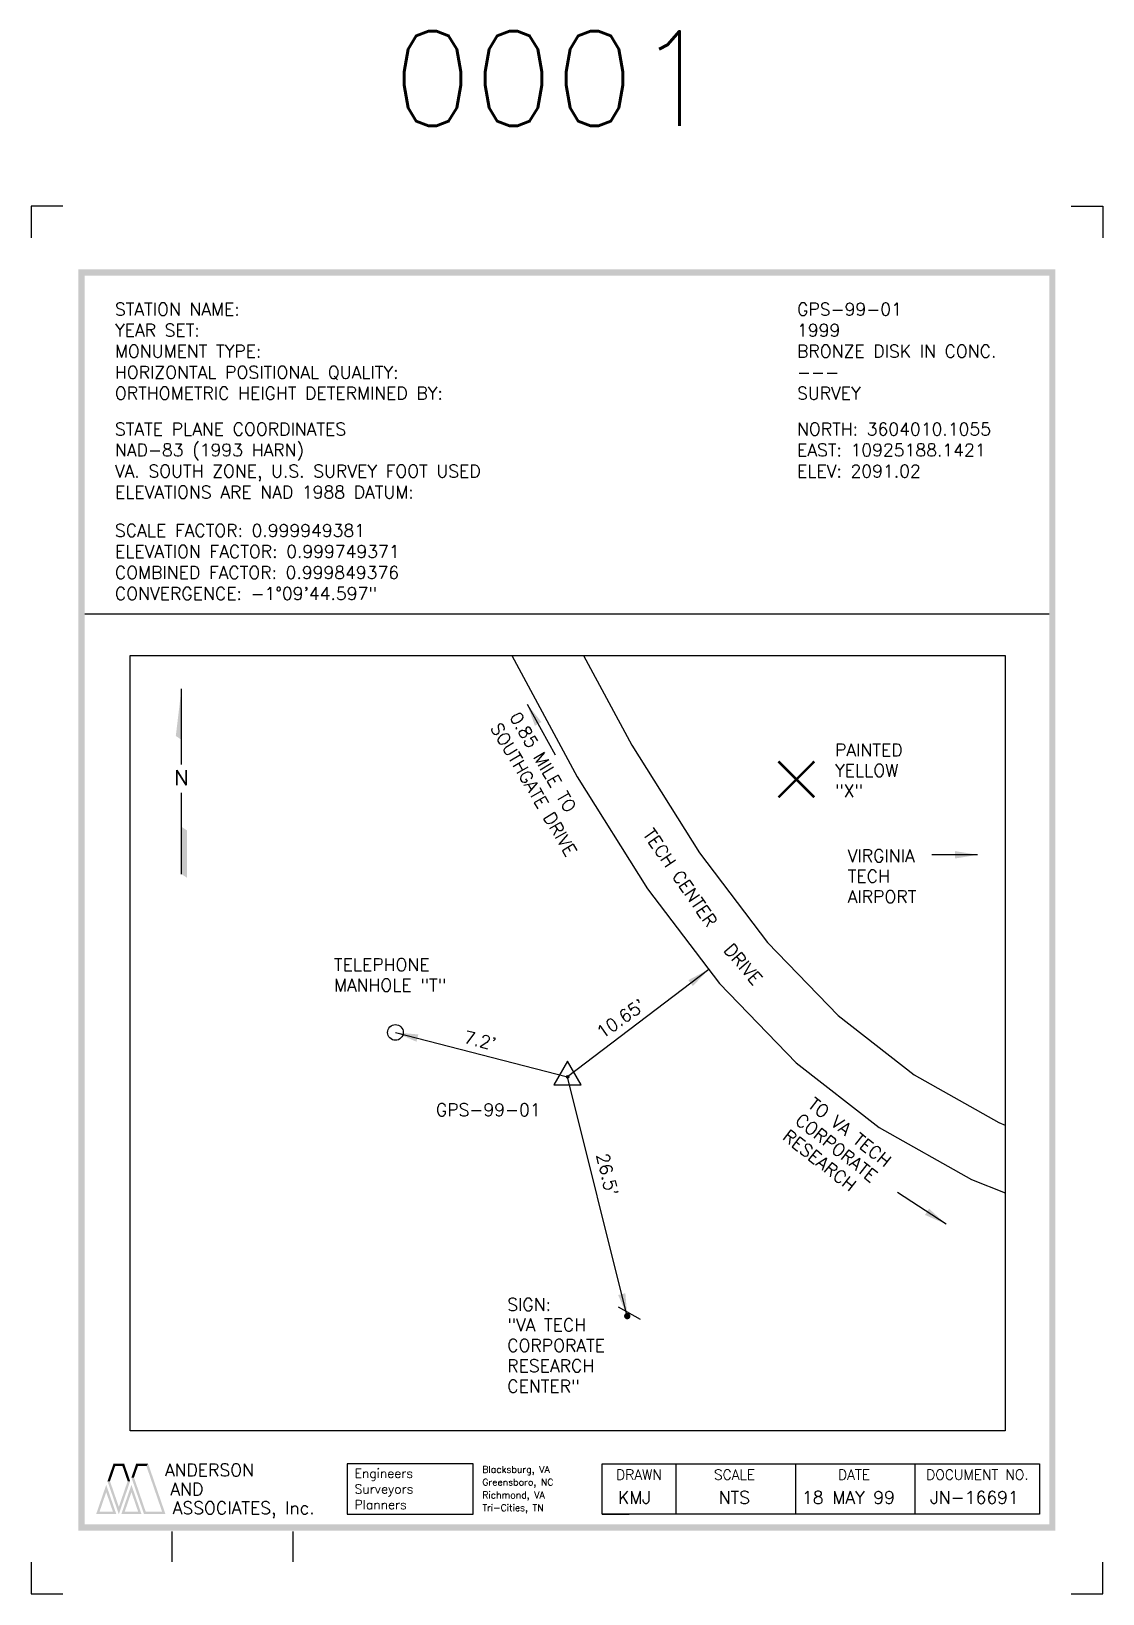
# Model space of a CAD drawing. Extents: x 8 to 108, y -27 to 17.
# Drawn here: x 8.31 to 16.81, y 4.22 to 16.6 of the extents above; entities that cross this region are included whole.
import ezdxf
from ezdxf.enums import TextEntityAlignment as Align

# ---------------------------------------------------------------- set-up
doc = ezdxf.new("R2010")
doc.units = 0
doc.header["$LTSCALE"] = 0.5
doc.header["$MEASUREMENT"] = 0
doc.linetypes.add('CENTER2', pattern=[1.125, 0.75, -0.125, 0.125, -0.125])
doc.layers.get('0').update_dxf_attribs({"linetype": 'CONTINUOUS'})
for name, color, linetype in [('DWGINFO', 7, 'CONTINUOUS'), ('MISC', 7, 'CONTINUOUS'), ('MON', 6, 'CONTINUOUS'), ('N-ARROW', 7, 'CONTINUOUS'), ('ROAD', 1, 'CONTINUOUS'), ('SHT1', 1, 'CONTINUOUS'), ('SHT7', 7, 'CONTINUOUS'), ('SHTTRIM', 7, 'CONTINUOUS'), ('TXT1', 1, 'CONTINUOUS'), ('TXT2', 2, 'CONTINUOUS'), ('TXT7', 7, 'CONTINUOUS'), ('UTIL', 7, 'CONTINUOUS')]:
    doc.layers.add(name, color=color, linetype=linetype)
doc.styles.add('SHT', font='romans.shx')
doc.styles.get("Standard").update_dxf_attribs({"font": 'ROMANS'})
doc.dimstyles.get("Standard").update_dxf_attribs({"dimtxt": 0.18, "dimasz": 0.18, "dimexe": 0.18, "dimexo": 0.0625, "dimgap": 0.09, "dimtad": 0, "dimtih": 1, "dimtoh": 1, "dimdec": 4, "dimzin": 0, "dimtxsty": 'STANDARD', "dimcen": 0.09, "dimazin": 3, "dimtfac": 1, "dimtdec": 4, "dimtofl": 0, "dimtmove": 0, "dimatfit": 3, "dimtolj": 1, "dimtzin": 0})

msp = doc.modelspace()

# ---------------------------------------------------------------- texts
at = {"layer": 'MON', "linetype": 'CONTINUOUS'}
for s, rotation, p in [("10.65'", 34.9403, (12.836, 8.613)), ("7.2'", 346.1314, (11.729, 8.587)), ("26.5'", 283.6991, (12.787, 7.696))]:
    msp.add_text(s, height=0.1, rotation=rotation, dxfattribs=at).set_placement(p)
at = {"layer": 'MON'}
msp.add_text('GPS-99-01', height=0.1, dxfattribs=at).set_placement((11.516, 8.005))
at = {"layer": 'SHT1', "style": 'SHT'}
for s, p in [('ANDERSON', (9.366, 5.149)), (' AND', (9.341, 4.998)), ('  ASSOCIATES, Inc.', (9.291, 4.849))]:
    msp.add_text(s, height=0.1, dxfattribs=at).set_placement(p)
at = {"layer": 'SHT7', "style": 'SHT'}
for s, p in [('Engineers', (10.871, 5.137)), ('Surveyors', (10.871, 5.013)), ('Planners', (10.871, 4.889))]:
    msp.add_text(s, height=0.072, dxfattribs=at).set_placement(p)
at = {"layer": 'SHT7', "color": 7, "style": 'SHT'}
for s, p in [('Blacksburg, VA', (11.885, 5.177)), ('Greensboro, NC', (11.885, 5.076)), ('Richmond, VA', (11.885, 4.974)), ('Tri-Cities, TN', (11.885, 4.873))]:
    msp.add_text(s, height=0.05369, dxfattribs=at).set_placement(p)
at = {"layer": 'SHT7', "style": 'SHT'}
for s, p in [('DRAWN', (13.128, 5.122)), ('SCALE', (13.885, 5.122)), ('DATE', (14.833, 5.122)), ('DOCUMENT NO.', (15.812, 5.122))]:
    msp.add_text(s, height=0.08, dxfattribs=at).set_placement(p, align=Align.CENTER)
at = {"layer": 'TXT1'}
for s, p in [('STATION NAME:', (8.97, 14.351)), ('GPS-99-01', (14.381, 14.351)), ('YEAR SET:', (8.97, 14.185)), ('1999', (14.381, 14.185)), ('MONUMENT TYPE:', (8.97, 14.018)), ('BRONZE DISK IN CONC.', (14.381, 14.018)), ('HORIZONTAL POSITIONAL QUALITY:', (8.97, 13.851)), ('---', (14.381, 13.851)), ('ORTHOMETRIC HEIGHT DETERMINED BY:', (8.97, 13.685)), ('SURVEY', (14.381, 13.685)), ('STATE PLANE COORDINATES', (8.97, 13.401)), ('NORTH: 3604010.1055', (14.381, 13.401)), ('NAD-83 (1993 HARN)', (8.97, 13.235)), ('EAST: 10925188.1421', (14.381, 13.235)), ('VA. SOUTH ZONE, U.S. SURVEY FOOT USED', (8.97, 13.068)), ('ELEV: 2091.02', (14.381, 13.068)), ('ELEVATIONS ARE NAD 1988 DATUM:', (8.97, 12.901)), ('SCALE FACTOR: 0.999949381', (8.97, 12.597)), ('ELEVATION FACTOR: 0.999749371', (8.97, 12.43)), ('COMBINED FACTOR: 0.999849376', (8.97, 12.263)), ('CONVERGENCE: -1%%d09\'44.597"', (8.97, 12.097)), ('KMJ', (12.96, 4.932)), ('NTS', (13.759, 4.932)), ('18 MAY 99', (14.42, 4.932)), ('JN-16691', (15.437, 4.932))]:
    msp.add_text(s, height=0.1, dxfattribs=at).set_placement(p)
at = {"layer": 'TXT1', "linetype": 'CONTINUOUS'}
for s, rotation, p in [('0.85 MILE TO ', 300.5362, (12.096, 11.169)), ('SOUTHGATE DRIVE', 300.5362, (11.945, 11.083)), ('TO VA TECH', 321.7972, (14.458, 8.081)), ('CORPORATE', 321.7972, (14.357, 7.954)), ('RESEARCH', 321.7972, (14.257, 7.827))]:
    msp.add_text(s, height=0.1, rotation=rotation, dxfattribs=at).set_placement(p)
at = {"layer": 'TXT2'}
msp.add_text('0001', height=0.75, dxfattribs=at).set_placement((11.167, 15.855))
at = {"layer": 'TXT2', "linetype": 'CONTINUOUS'}
for s, rotation, p in [('TECH CENTER', 304.6151, (13.155, 10.239)), ('DRIVE', 310.3339, (13.794, 9.318))]:
    msp.add_text(s, height=0.1, rotation=rotation, dxfattribs=at).set_placement(p)
at = {"layer": 'TXT7', "linetype": 'CONTINUOUS'}
for s, p in [('PAINTED', (14.682, 10.857)), ('YELLOW', (14.682, 10.695)), ('"X"', (14.682, 10.534)), ('VIRGINIA ', (14.783, 10.018)), ('TECH', (14.783, 9.856)), ('AIRPORT', (14.783, 9.694)), ('TELEPHONE', (10.707, 9.155)), ('MANHOLE "T"', (10.707, 8.993)), ('SIGN:', (12.082, 6.461)), ('"VA TECH', (12.082, 6.299)), ('CORPORATE', (12.082, 6.137)), ('RESEARCH', (12.082, 5.975)), ('CENTER"', (12.082, 5.813))]:
    msp.add_text(s, height=0.1, dxfattribs=at).set_placement(p)

# ---------------------------------------------------------------- blocks, each defined once
blk = doc.blocks.new('NEWLOGOSOLID', base_point=(1, 1))
for points in [[(1.225, 1.653447), (1.275, 1.653447), (1.344328, 2), (1.377972, 1.9525)], [(1.344328, 2), (1.377972, 1.9525), (1.555672, 2), (1.522028, 1.9525)], [(1.555672, 2), (1.522028, 1.9525), (1.675, 1.653447), (1.625, 1.653447)], [(1.7, 1.726053), (1.75, 1.726053), (1.794328, 2), (1.827972, 1.9525)], [(1.794328, 2), (1.827972, 1.9525), (2.030672, 2), (1.997028, 1.9525)], [(2.030672, 2), (1.997028, 1.9525), (2.375, 1), (2.308644, 1.0475)], [(1, 1), (1.066356, 1.0475), (1.2, 1.580842), (1.2, 1.435632)], [(1.2, 1.580842), (1.2, 1.435632), (1.4, 1), (1.333644, 1.0475)], [(1.45, 1), (1.45, 1.145211), (1.225, 1.653447), (1.275, 1.653447)], [(1.675, 1.653447), (1.625, 1.653447), (1.45, 1), (1.45, 1.145211)], [(1.5, 1), (1.566356, 1.0475), (1.7, 1.580842), (1.7, 1.435632)], [(1.95, 1), (1.983644, 1.0475), (1.7, 1.726053), (1.75, 1.726053)], [(1.7, 1.580842), (1.7, 1.435632), (1.9, 1), (1.833644, 1.0475)], [(1.4, 1), (1.333644, 1.0475), (1, 1), (1.066356, 1.0475)], [(1.9, 1), (1.833644, 1.0475), (1.5, 1), (1.566356, 1.0475)], [(2.375, 1), (2.308644, 1.0475), (1.95, 1), (1.983644, 1.0475)]]:
    blk.add_solid(points)
blk = doc.blocks.new('DWGINFO')
for p, q in [((2.602, 1.704), (2.602, 2.004)), ((3.802, 1.704), (3.802, 2.004))]:
    blk.add_line(p, q)
at = {"flags": 2}
blk.add_attdef('DWGNAME', text='', height=0.1, dxfattribs=at).set_placement((2.502, 1.804), align=Align.RIGHT)
blk.add_attdef('DWGEDITDATE', text='', height=0.1, dxfattribs=at).set_placement((3.202, 1.804), align=Align.CENTER)
blk.add_attdef('DWGBY', (3.902, 1.804), '', height=0.1, dxfattribs=at)
blk = doc.blocks.new('N-ARROW')
for p, q in [((0, 0.14), (0, 0.94)), ((0, -1.02), (0, -0.16))]:
    blk.add_line(p, q)
for points in [[(0, 0.4), (-0.06, 0.44), (0, 0.94)], [(0, -1.02), (0.06, -1.06), (0, -0.52), (0.06, -0.56)]]:
    blk.add_solid(points)
blk.add_text('N', height=0.16).set_placement((0, 0), align=Align.MIDDLE)
blk = doc.blocks.new('SP-MH', base_point=(4.163, 2.763))
blk.add_circle((4.163, 2.763), 0.0625)
blk = doc.blocks.new('SP-HORIZ')
blk.add_lwpolyline([(0, 0.0625), (-0.0541, -0.0312), (0.0541, -0.0312)], close=True)
at = {"const_width": 0.005}
blk.add_lwpolyline([(-0.0025, 0, 1), (0.0025, 0, 1)], format="xyb", close=True, dxfattribs=at)
blk.add_circle((0, 0), 0.005)
blk = doc.blocks.new('SP-SIGN')
blk.add_line((-0.1, 0.02903), (0.1, 0.02903))
at = {"const_width": 0.025}
blk.add_lwpolyline([(-0.0125, 0, 1), (0.0125, 0, 1)], format="xyb", close=True, dxfattribs=at)

# ---------------------------------------------------------------- linework, layer by layer
at = {"layer": 'MISC', "linetype": 'CONTINUOUS', "const_width": 0.02}
for points in [[(14.234, 10.816), (14.518, 10.532)], [(14.518, 10.816), (14.234, 10.532)]]:
    msp.add_lwpolyline(points, dxfattribs=at)
at = {"layer": 'ROAD', "linetype": 'CONTINUOUS'}
msp.add_lwpolyline([(9.091, 11.656), (16.032, 11.656), (16.032, 5.51), (9.091, 5.51)], close=True, dxfattribs=at)
for points in [[(12.118, 11.656), (12.638, 10.694), (13.194, 9.806), (13.766, 9.055), (14.373, 8.428), (15.033, 7.914), (15.766, 7.501), (16.032, 7.397)], [(12.686, 11.656), (13.07, 10.946), (13.606, 10.091), (14.146, 9.381), (14.708, 8.801), (15.311, 8.332), (15.981, 7.954), (16.032, 7.934)]]:
    msp.add_lwpolyline(points, dxfattribs=at)
at = {"layer": 'SHT1'}
for p, q in [((13.422, 4.849), (13.422, 5.249)), ((14.371, 4.849), (14.371, 5.249)), ((15.319, 4.849), (15.319, 5.249))]:
    msp.add_line(p, q, dxfattribs=at)
for points in [[(10.811, 4.849), (11.811, 4.849), (11.811, 5.249), (10.811, 5.249), (10.811, 4.849)], [(12.835, 5.249), (12.835, 5.249), (13.005, 5.249)], [(12.835, 4.849), (13.048, 4.849)]]:
    msp.add_lwpolyline(points, dxfattribs=at)
msp.add_lwpolyline([(12.835, 5.249), (16.304, 5.249), (16.304, 4.849), (12.835, 4.849)], close=True, dxfattribs=at)
for points in [[(8.681, 14.718), (16.431, 14.718), (8.681, 14.668), (16.431, 14.668)], [(8.681, 14.668), (8.731, 14.668), (8.681, 4.768), (8.731, 4.768)], [(16.381, 14.668), (16.431, 14.668), (16.381, 4.768), (16.431, 4.768)], [(8.681, 4.768), (16.431, 4.768), (8.681, 4.718), (16.431, 4.718)]]:
    msp.add_solid(points, dxfattribs=at)
at = {"layer": 'SHTTRIM'}
for p, q in [((8.556, 15.218), (8.306, 15.218)), ((8.306, 15.218), (8.306, 14.968)), ((16.556, 15.218), (16.806, 15.218)), ((16.806, 15.218), (16.806, 14.968))]:
    msp.add_line(p, q, dxfattribs=at)
for points in [[(8.306, 4.468), (8.306, 4.218), (8.556, 4.218)], [(16.556, 4.218), (16.806, 4.218), (16.806, 4.468)]]:
    msp.add_lwpolyline(points, dxfattribs=at)
at = {"layer": 'TXT1'}
msp.add_line((8.731, 11.986), (16.381, 11.986), dxfattribs=at)

# ---------------------------------------------------------------- block references
at = {"layer": 'DWGINFO', "xscale": 0.8, "yscale": 0.8, "zscale": 0.8}
msp.add_blockref('DWGINFO', (7.343, 3.109), dxfattribs=at)
at = {"layer": 'MISC', "linetype": 'CONTINUOUS', "rotation": 330.7700146142527}
msp.add_blockref('SP-SIGN', (13.034, 6.419), dxfattribs=at)
at = {"layer": 'MON', "linetype": 'CONTINUOUS', "xscale": 2, "yscale": 2, "zscale": 2}
msp.add_blockref('SP-HORIZ', (12.561, 8.316), dxfattribs=at)
at = {"layer": 'N-ARROW', "linetype": 'CENTER2', "xscale": 0.75, "yscale": 0.75, "zscale": 0.75}
msp.add_blockref('N-ARROW', (9.498, 10.688), dxfattribs=at)
at = {"layer": 'SHT1', "xscale": 0.4, "yscale": 0.4, "zscale": 0.4}
msp.add_blockref('NEWLOGOSOLID', (8.821, 4.849), dxfattribs=at)
at = {"layer": 'UTIL', "linetype": 'CONTINUOUS'}
msp.add_blockref('SP-MH', (11.195, 8.668), dxfattribs=at)

msp.set_redraw_order([(e.dxf.handle, doc.entitydb.next_handle()) for e in msp.query("TEXT MTEXT ATTDEF DIMENSION ARC_DIMENSION")])  # texts and dimensions are drawn at this point

# ---------------------------------------------------------------- leaders
at = {"layer": 'MON', "linetype": 'CONTINUOUS'}
for points in [[(13.68, 9.168), (12.561, 8.316)], [(11.195, 8.668), (12.561, 8.316)], [(13.034, 6.419), (12.561, 8.316)]]:
    msp.add_leader(points, dimstyle='STANDARD', dxfattribs=at)
at = {"layer": 'TXT1', "linetype": 'CONTINUOUS'}
for points in [[(12.24, 11.271), (12.463, 10.869)], [(15.563, 7.148), (15.177, 7.398)]]:
    msp.add_leader(points, dimstyle='STANDARD', dxfattribs=at)
at = {"layer": 'TXT7', "linetype": 'CONTINUOUS'}
msp.add_leader([(15.813, 10.076), (15.449, 10.076)], dimstyle='STANDARD', dxfattribs=at)

doc.saveas('drawing.dxf')
